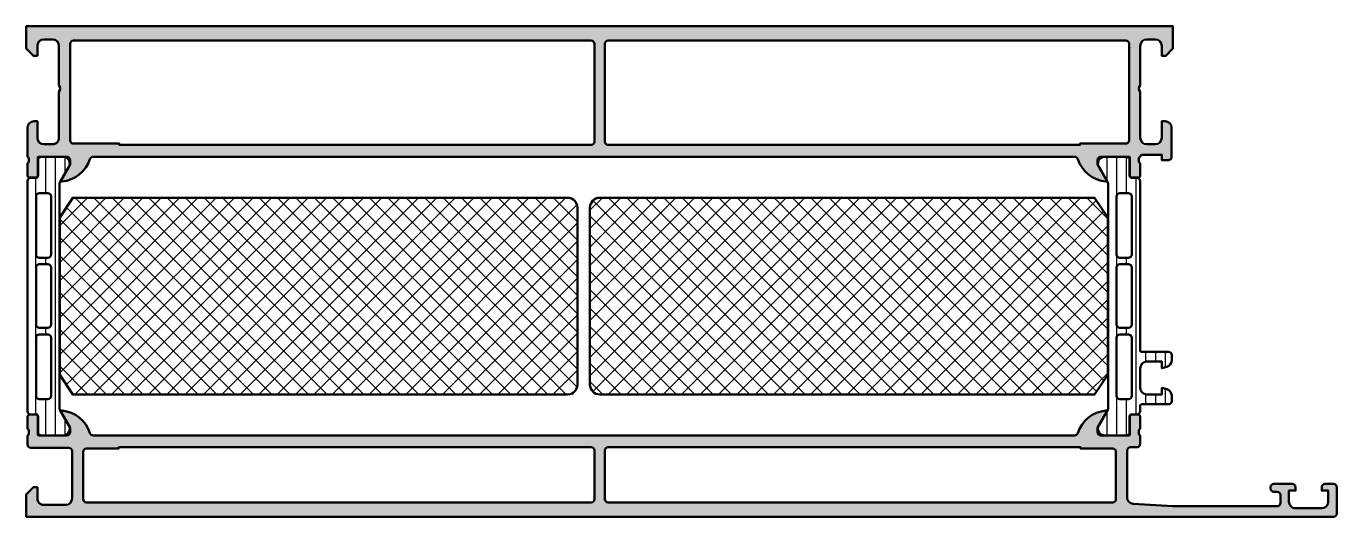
# Model space of a CAD drawing. Extents: x 0 to 200, y 0 to 75.
import ezdxf

# ---------------------------------------------------------------- set-up
doc = ezdxf.new("R2010")
doc.units = 0
for name, color, linetype, lineweight in [('0S-Alu contour', 7, 'Continuous', 50), ('0S-Alu hatch', 252, 'Continuous', 25), ('0S-Plastic contour', 254, 'Continuous', 50), ('0S-Plastic hatch', 253, 'Continuous', 25), ('0S-PT contour', 91, 'Continuous', 50), ('0S-PT hatch', 103, 'Continuous', 25)]:
    doc.layers.add(name, color=color, linetype=linetype, lineweight=lineweight)
pattern_1 = [(90, (0, 0), (-1.4859, 0), [])]
pattern_2 = [(135, (0, 0), (-1.403165018917055, -1.403165018917055), []), (225, (0, 0), (1.403165018917055, -1.403165018917055), [])]

# ---------------------------------------------------------------- blocks, each defined once
blk = doc.blocks.new('347380__D1DCA405_C89A_4C5C_B33A_16F159C5A42E_')
at = {"layer": '0S-Alu hatch'}
h = blk.add_hatch(color=256, dxfattribs=at)
edge = h.paths.add_edge_path()
edge.add_line((1.699981689453125, 71.80000000000003), (1.699981689453125, 70.29999999999998))
edge.add_line((1.699981689453125, 70.29999999999998), (1.099975585937442, 70.29999999999998))
edge.add_line((1.099975585937442, 70.29999999999998), (-5.68e-14, 71.39999847412112))
edge.add_line((-5.68e-14, 71.39999847412112), (0, 74.8))
edge.add_line((0, 74.8), (174.9999999999999, 74.8))
edge.add_line((174.9999999999999, 74.8), (174.9999999999999, 71.39999847412108))
edge.add_line((174.9999999999999, 71.39999847412108), (173.9000244140625, 70.29999999999997))
edge.add_line((173.9000244140625, 70.29999999999997), (173.3000183105467, 70.29999999999997))
edge.add_line((173.3000183105467, 70.29999999999997), (173.3000183105467, 71.79999999999997))
edge.add_arc((172.3000183105467, 71.80000000000001), 0.9999999999999769, 0, 89.99999999999511)
edge.add_line((172.3000183105468, 72.79999999999998), (170.9999999999999, 72.79999999999995))
edge.add_arc((170.9999999999999, 71.79999999999998), 0.9999999999999715, 90.0000000000016, 180)
edge.add_line((169.9999999999999, 71.79999999999998), (169.9999999999999, 65.79999999999997))
edge.add_arc((170.5249999999999, 65.29999999999993), 0.7250000000000548, 136.3971810272958, 223.6028189726979)
edge.add_line((169.9999999999999, 64.79999999999994), (170, 57.79999999999994))
edge.add_arc((171, 57.79999999999996), 0.9999999999999928, 180, 270)
edge.add_line((171, 56.79999999999997), (172.3000183105469, 56.80000000000001))
edge.add_arc((172.3000183105469, 57.79999999999996), 0.999999999999943, 270, 360)
edge.add_line((173.3000183105468, 57.79999999999996), (173.3000183105468, 60.30000000000001))
edge.add_line((173.3000183105468, 60.30000000000001), (173.8000183105467, 60.29999999999993))
edge.add_ellipse((173.8000183105467, 59.29999999999986), major_axis=(-1.000000000000063, 0), ratio=1, start_angle=180, end_angle=269.9999999999984, ccw=False)
edge.add_line((174.8000183105467, 59.29999999999989), (174.8000183105467, 54.89999084472659))
edge.add_ellipse((174.3000183105467, 54.89999084472654), major_axis=(-0.5, 0), ratio=1, start_angle=90.00000000000648, end_angle=180, ccw=False)
edge.add_line((174.3000183105468, 54.39999084472654), (173.3000183105469, 54.39999084472656))
edge.add_line((173.3000183105469, 54.39999084472656), (173.2998352050781, 55.19971923828123))
edge.add_line((173.2998352050781, 55.19971923828123), (170.2999729359793, 55.19971923828122))
edge.add_arc((170.2994814940069, 54.89971903630472), 0.300000604501307, 89.90614164417732, 179.9480885128008)
edge.add_arc((170.0783174591815, 54.6324702527333), 0.2788950563276507, 106.4198764194888, 181.1645893740931)
edge.add_line((169.7994800126382, 54.62680184473494), (169.7994800126382, 54.17320784473495))
edge.add_arc((170.0783481082815, 54.1675471852579), 0.2789255417372089, 178.837129927115, 253.5754054446411)
edge.add_line((169.9994810126383, 53.9000038447349), (169.9994810126383, 52.01999284472643))
edge.add_ellipse((169.6994810126383, 52.01999284472642), major_axis=(-0.2999999999999829, 0), ratio=1, start_angle=89.99999999998369, end_angle=180, ccw=False)
edge.add_line((169.6994810126382, 51.71999284472644), (168.7195066935955, 51.71999284472644))
edge.add_ellipse((168.7195066935954, 52.0199928447264), major_axis=(-0.2999999999999687, 0), ratio=1, start_angle=0, end_angle=90.00000000001091, ccw=False)
edge.add_line((168.4195066935955, 52.01999284472639), (168.4195066935955, 54.77999084472641))
edge.add_arc((168.2995066935955, 54.77999084472638), 0.1200000000000152, 0, 90.00000000001357)
edge.add_line((168.2995066935955, 54.89999084472639), (163.9994810126383, 54.8999908447264))
edge.add_arc((163.9994810126383, 54.39999084472638), 0.5, 89.99999999999675, 180)
edge.add_line((163.4994810126383, 54.39999084472638), (163.4994810126382, 53.69999084472646))
edge.add_line((163.4994810126382, 53.69999084472646), (164.8809764702606, 51.30717052169888))
edge.add_ellipse((164.76136122799, 51.2381106293747), major_axis=(-0.1381197846482967, 0), ratio=1, start_angle=84.37742244921662, end_angle=210.0000000000169, ccw=False)
edge.add_ellipse((165.2377042538121, 56.07659970657407), major_axis=(-4.999999999999868, 0), ratio=1, start_angle=17.74841635606981, end_angle=84.37742244920588, ccw=False)
edge.add_arc((159.999481012638, 54.39999084472614), 0.5000000000004122, 17.74841635607577, 90.00000000000651)
edge.add_line((159.999481012638, 54.89999084472656), (10.20006181574891, 54.89999084472653))
edge.add_arc((10.20006181574901, 54.39992593977585), 0.5000649049506785, 90.00000000001079, 162.2515836439371)
edge.add_ellipse((4.961776758826307, 56.07655458711722), major_axis=(-4.999999999999573, 0), ratio=1, start_angle=95.6225775507931, end_angle=162.2515836439296, ccw=False)
edge.add_ellipse((5.4381197846483, 51.23806550991814), major_axis=(-0.1381197846483116, 0), ratio=1, start_angle=-30.000000000003183, end_angle=95.62257755080361, ccw=False)
edge.add_line((5.31850454237763, 51.3071254022423), (6.699999999999988, 53.69994572526985))
edge.add_line((6.699999999999988, 53.69994572526985), (6.699999999999989, 54.39994572526984))
edge.add_arc((6.199999999999974, 54.39994572526984), 0.5000000000000142, 0, 90.0000000000001)
edge.add_line((6.199999999999973, 54.89994572526986), (1.90324639355657, 54.89994572526985))
edge.add_arc((1.899956008496018, 54.77999084472644), 0.1200000000001167, 88.42875992749224, 180)
edge.add_line((1.779956008495901, 54.77999084472644), (1.779956008495901, 52.01999284472647))
edge.add_ellipse((1.479956008495918, 52.01999284472645), major_axis=(-0.2999999999999832, 0), ratio=1, start_angle=89.99999999999932, end_angle=180, ccw=False)
edge.add_line((1.479956008495914, 51.71999284472647), (0.4999816894531364, 51.71999284472647))
edge.add_ellipse((0.4999816894530781, 52.01999284472643), major_axis=(-0.2999999999999545, 0), ratio=1, start_angle=0, end_angle=90.00000000001108, ccw=False)
edge.add_line((0.199981689453125, 52.01999284472643), (0.199981689453125, 53.90000384473498))
edge.add_arc((0.1211145938099153, 54.16754718525794), 0.2789255417371775, 286.4245945553617, 361.162870072889)
edge.add_line((0.3999826894531111, 54.17320784473502), (0.3999826894531111, 54.62680184473498))
edge.add_arc((0.121145242910001, 54.63247025273338), 0.2788950563274982, 358.8354106258975, 433.5801235804944)
edge.add_line((0.199981689453125, 54.89999084472654), (0.199981689453125, 59.29999999999995))
edge.add_ellipse((1.199981689453119, 59.29999999999995), major_axis=(-0.9999999999999943, 0), ratio=1, start_angle=269.9999999999997, end_angle=360, ccw=False)
edge.add_line((1.199981689453124, 60.29999999999994), (1.699981689453125, 60.30000000000001))
edge.add_line((1.699981689453125, 60.30000000000001), (1.699981689453125, 57.79999999999997))
edge.add_arc((2.699981689453067, 57.79999999999995), 0.999999999999943, 180, 269.9999999999967)
edge.add_line((2.699981689453009, 56.80000000000001), (3.999999999999907, 56.79999999999998))
edge.add_arc((3.999999999999964, 57.80000000000002), 1.000000000000035, 269.9999999999968, 360)
edge.add_line((5, 57.80000000000002), (5, 64.79999999999994))
edge.add_arc((4.474999999999909, 65.29999999999995), 0.7250000000000757, 316.3971810273005, 403.6028189726994)
edge.add_line((5, 65.79999999999997), (5, 71.79999999999998))
edge.add_arc((4, 71.79999999999998), 1, 0, 90)
edge.add_line((4, 72.79999999999998), (2.699981689453004, 72.79999999999998))
edge.add_arc((2.699981689453061, 71.80000000000004), 0.999999999999936, 90.00000000000323, 180)
edge = h.paths.add_edge_path()
edge.add_arc((7.199981689453146, 72.09999542236326), 0.5000000000000214, 90.00000000000244, 180)
edge.add_line((6.699981689453125, 72.09999542236326), (6.699981689453125, 57.39999084472654))
edge.add_arc((7.199981689453117, 57.39999084472655), 0.4999999999999929, 180, 270.0000000000008)
edge.add_line((7.199981689453125, 56.89999084472656), (14.19998168945312, 56.89999084472656))
edge.add_line((14.19998168945312, 56.89999084472656), (14.19998168945312, 56.69999389648435))
edge.add_line((14.19998168945312, 56.69999389648435), (86.20002752970947, 56.69999389648437))
edge.add_line((86.20002752970947, 56.69999389648437), (86.39137274455334, 56.73805694580078))
edge.add_line((86.39137274455334, 56.73805694580078), (86.55357367228773, 56.8464401245117))
edge.add_line((86.55357367228773, 56.8464401245117), (86.6619721097877, 57.00865631103517))
edge.add_line((86.6619721097877, 57.00865631103517), (86.70002752970959, 57.19999389648437))
edge.add_line((86.70002752970959, 57.19999389648437), (86.70002752970959, 72.09998016334137))
edge.add_arc((86.20002752970959, 72.09999542213043), 0.5000000002328165, 359.9982514715724, 450.0000000005943)
edge.add_line((86.20002752970441, 72.59999542236326), (7.199981689453125, 72.59999542236329))
edge = h.paths.add_edge_path()
edge.add_arc((88.8000336332252, 72.09999542236326), 0.5, 90, 180)
edge.add_line((88.30003363322521, 72.09999542236326), (88.30003363322521, 57.19999389648434))
edge.add_arc((88.80003363322524, 57.19999389648437), 0.5000000000000285, 180, 270.0000000000033)
edge.add_line((88.80003363322527, 56.69999389648435), (160.8000183105467, 56.69999389648435))
edge.add_line((160.8000183105467, 56.69999389648435), (160.8000183105467, 56.89999084472656))
edge.add_line((160.8000183105467, 56.89999084472656), (167.8000183105468, 56.89999084472656))
edge.add_arc((167.8000183105468, 57.39999084472654), 0.4999999999999858, 270, 360)
edge.add_line((168.3000183105468, 57.39999084472654), (168.3000183105468, 72.09999542236322))
edge.add_arc((167.8000183105468, 72.09999542236324), 0.5000000000000285, 0, 89.99999999999675)
edge.add_line((167.8000183105468, 72.59999542236328), (88.8000336332252, 72.59999542236326))
at = {"layer": '0S-Alu contour', "color": 7}
for points in [[(1.699981689453125, 71.80000000000003), (1.699981689453125, 70.29999999999998), (1.099975585937442, 70.29999999999998), (-5.68e-14, 71.39999847412112), (0, 74.8), (174.9999999999999, 74.8), (174.9999999999999, 71.39999847412108), (173.9000244140625, 70.29999999999997), (173.3000183105467, 70.29999999999997), (173.3000183105467, 71.79999999999997)], [(4, 72.79999999999998), (2.699981689453004, 72.79999999999998)], [(6.699981689453125, 72.09999542236326), (6.699981689453125, 57.39999084472654)], [(86.20002752970441, 72.59999542236326), (7.199981689453125, 72.59999542236329)], [(7.199981689453125, 56.89999084472656), (14.19998168945312, 56.89999084472656), (14.19998168945312, 56.69999389648435), (86.20002752970947, 56.69999389648437), (86.39137274455334, 56.73805694580078), (86.55357367228773, 56.8464401245117), (86.6619721097877, 57.00865631103517), (86.70002752970959, 57.19999389648437), (86.70002752970959, 72.09998016334137)], [(88.30003363322521, 72.09999542236326), (88.30003363322521, 57.19999389648434)], [(167.8000183105468, 72.59999542236328), (88.8000336332252, 72.59999542236326)], [(168.3000183105468, 57.39999084472654), (168.3000183105468, 72.09999542236322)], [(172.3000183105468, 72.79999999999998), (170.9999999999999, 72.79999999999995)], [(5, 65.79999999999997), (5, 71.79999999999998)], [(169.9999999999999, 71.79999999999998), (169.9999999999999, 65.79999999999997)], [(5, 57.80000000000002), (5, 64.79999999999994)], [(169.9999999999999, 64.79999999999994), (170, 57.79999999999994)], [(1.199981689453124, 60.29999999999994), (1.699981689453125, 60.30000000000001), (1.699981689453125, 57.79999999999997)], [(173.3000183105468, 57.79999999999996), (173.3000183105468, 60.30000000000001), (173.8000183105467, 60.29999999999993)], [(0.199981689453125, 54.89999084472654), (0.199981689453125, 59.29999999999995)], [(174.8000183105467, 59.29999999999989), (174.8000183105467, 54.89999084472659)], [(2.699981689453009, 56.80000000000001), (3.999999999999907, 56.79999999999998)], [(88.80003363322527, 56.69999389648435), (160.8000183105467, 56.69999389648435), (160.8000183105467, 56.89999084472656), (167.8000183105468, 56.89999084472656)], [(171, 56.79999999999997), (172.3000183105469, 56.80000000000001)], [(0.3999826894531111, 54.17320784473502), (0.3999826894531111, 54.62680184473498)], [(1.779956008495901, 54.77999084472644), (1.779956008495901, 52.01999284472647)], [(6.199999999999973, 54.89994572526986), (1.90324639355657, 54.89994572526985)], [(5.31850454237763, 51.3071254022423), (6.699999999999988, 53.69994572526985), (6.699999999999989, 54.39994572526984)], [(159.999481012638, 54.89999084472656), (10.20006181574891, 54.89999084472653)], [(163.4994810126383, 54.39999084472638), (163.4994810126382, 53.69999084472646), (164.8809764702606, 51.30717052169888)], [(168.2995066935955, 54.89999084472639), (163.9994810126383, 54.8999908447264)], [(168.4195066935955, 52.01999284472639), (168.4195066935955, 54.77999084472641)], [(169.7994800126382, 54.62680184473494), (169.7994800126382, 54.17320784473495)], [(174.3000183105468, 54.39999084472654), (173.3000183105469, 54.39999084472656), (173.2998352050781, 55.19971923828123), (170.2999729359793, 55.19971923828122)], [(0.199981689453125, 52.01999284472643), (0.199981689453125, 53.90000384473498)], [(169.9994810126383, 53.9000038447349), (169.9994810126383, 52.01999284472643)], [(1.479956008495914, 51.71999284472647), (0.4999816894531364, 51.71999284472647)], [(169.6994810126382, 51.71999284472644), (168.7195066935955, 51.71999284472644)]]:
    blk.add_lwpolyline(points, dxfattribs=at)
for centre, radius, start, end in [((2.699981689453061, 71.80000000000004), 0.999999999999936, 90.00000000000323, 180), ((4, 71.79999999999998), 1, 0, 90), ((7.199981689453146, 72.09999542236326), 0.5000000000000214, 90.00000000000244, 180), ((86.20002752970959, 72.09999542213043), 0.5000000002328165, 359.9982514715724, 90.00000000059438), ((88.8000336332252, 72.09999542236326), 0.5, 90, 180), ((167.8000183105468, 72.09999542236324), 0.5000000000000285, 0, 89.99999999999675), ((170.9999999999999, 71.79999999999998), 0.9999999999999715, 90.0000000000016, 180), ((172.3000183105467, 71.80000000000001), 0.9999999999999769, 0, 89.99999999999511), ((4.474999999999909, 65.29999999999995), 0.7250000000000757, 316.3971810273005, 43.60281897269948), ((170.5249999999999, 65.29999999999993), 0.7250000000000548, 136.3971810272958, 223.6028189726979), ((2.699981689453067, 57.79999999999995), 0.999999999999943, 180, 269.9999999999967), ((3.999999999999964, 57.80000000000002), 1.000000000000035, 269.9999999999968, 0), ((7.199981689453117, 57.39999084472655), 0.4999999999999929, 180, 270.0000000000008), ((88.80003363322524, 57.19999389648437), 0.5000000000000285, 180, 270.0000000000033), ((167.8000183105468, 57.39999084472654), 0.4999999999999858, 270, 0), ((171, 57.79999999999996), 0.9999999999999928, 180, 270), ((172.3000183105469, 57.79999999999996), 0.999999999999943, 270, 0), ((0.121145242910001, 54.63247025273338), 0.2788950563274982, 358.8354106258975, 73.58012358049444), ((0.1211145938099153, 54.16754718525794), 0.2789255417371775, 286.4245945553617, 1.162870072889045), ((1.899956008496018, 54.77999084472644), 0.1200000000001167, 88.42875992749224, 180), ((6.199999999999974, 54.39994572526984), 0.5000000000000142, 0, 90.0000000000001), ((10.20006181574901, 54.39992593977585), 0.5000649049506785, 90.00000000001079, 162.2515836439371), ((159.999481012638, 54.39999084472614), 0.5000000000004122, 17.74841635607577, 90.00000000000651), ((163.9994810126383, 54.39999084472638), 0.5, 89.99999999999675, 180), ((168.2995066935955, 54.77999084472638), 0.1200000000000152, 0, 90.00000000001357), ((170.0783174591815, 54.6324702527333), 0.2788950563276507, 106.4198764194888, 181.1645893740931), ((170.0783481082815, 54.1675471852579), 0.2789255417372089, 178.837129927115, 253.5754054446411), ((170.2994814940069, 54.89971903630472), 0.300000604501307, 89.90614164417732, 179.9480885128008)]:
    blk.add_arc(centre, radius, start, end, dxfattribs=at)
at = {"layer": '0S-Alu contour', "color": 7, "extrusion": (0, 0, -1)}
for centre, radius, start, end in [((-1.199981689453119, 59.29999999999995), 0.9999999999999943, 0, 90.00000000000028), ((-173.8000183105467, 59.29999999999986), 1.000000000000063, 90.0000000000016, 180), ((-4.961776758826307, 56.07655458711722), 4.999999999999573, 197.7484163560704, 264.3774224492069), ((-165.2377042538121, 56.07659970657407), 4.999999999999868, 275.6225775507941, 342.2515836439302), ((-174.3000183105467, 54.89999084472654), 0.5, 180, 269.9999999999935), ((-0.4999816894530781, 52.01999284472643), 0.2999999999999545, 269.9999999999889, 0), ((-1.479956008495918, 52.01999284472645), 0.2999999999999832, 180, 270.0000000000007), ((-168.7195066935954, 52.0199928447264), 0.2999999999999687, 269.9999999999891, 0), ((-169.6994810126383, 52.01999284472642), 0.2999999999999829, 180, 270.0000000000163), ((-5.4381197846483, 51.23806550991814), 0.1381197846483116, 264.3774224491964, 30.00000000000316), ((-164.76136122799, 51.2381106293747), 0.1381197846482967, 149.9999999999831, 275.6225775507834)]:
    blk.add_arc(centre, radius, start, end, dxfattribs=at)
blk = doc.blocks.new('284291__699156D8_361D_421B_8BAC_6D5EBD108C22___9882CB72_F24C_4BF6_A249_7C39F15959EB_')
at = {"layer": '0S-Plastic hatch'}
h = blk.add_hatch(dxfattribs=at)
h.set_pattern_fill('ANSI31', color=256, scale=0.4680000000000001, angle=45, style=0)
h.set_pattern_definition(pattern_1)
edge = h.paths.add_edge_path()
edge.add_line((0.1987532964417851, 51.19235132416484), (0.1998659857365317, 16.10985797248088))
edge.add_arc((0.6998633065963852, 16.10987340386518), 0.4999973210979823, 180.001768315893, 270.0023822799114)
edge.add_line((0.6998840957990728, 15.60987608319939), (1.51021542861398, 15.60990470961758))
edge.add_ellipse((1.510226294848299, 15.30990470981438), major_axis=(-0.2999999999999934, 0), ratio=1, start_angle=180.0020752978986, end_angle=270.00207529788605, ccw=False)
edge.add_line((1.810226294651501, 15.30991557604877), (1.809981274070681, 12.90991718266322))
edge.add_arc((2.309977251276917, 12.90993265328298), 0.4999959774455781, 180.0017728167248, 270.0023777790721)
edge.add_line((2.309998001146821, 12.40993667626796), (5.786539496952662, 12.41006332373204))
edge.add_arc((5.644192996070887, 13.39987624320274), 0.99999607092448, 278.1836833497855, 392.7290913977266)
edge.add_line((6.485426062291135, 13.94054163895327), (5.166873632834731, 16.22415072820264))
edge.add_ellipse((5.599877294086779, 16.47416638639704), major_axis=(-0.5000000000000548, 0), ratio=1, start_angle=0.0021352027151237962, end_angle=30.002071897230223, ccw=False)
edge.add_line((5.099877294433919, 16.47414775323825), (5.098790982002848, 50.82841650883724))
edge.add_ellipse((5.598790981693579, 50.82843409645906), major_axis=(-0.5000000000000546, 0), ratio=1, start_angle=-29.997921301460906, end_angle=0.002015393048509395, ccw=False)
edge.add_line((5.165769210052874, 51.07841838653585), (6.484156207839919, 53.36212298779094))
edge.add_arc((5.64288397718113, 53.90272744188542), 0.999996070924482, 327.2750591980466, 441.8204672459869)
edge.add_line((5.785158774095346, 54.89255067056184), (2.308617278289502, 54.89242402309774))
edge.add_arc((2.308632748909259, 54.39242804589152), 0.4999959774455675, 90.00177281669987, 180.0023777790715)
edge.add_line((1.808636771894252, 54.39240729602162), (1.80905565210705, 51.99240892668313))
edge.add_ellipse((1.50905565230385, 51.9923980604488), major_axis=(-0.2999999999999912, 0), ratio=1, start_angle=90.0020752978844, end_angle=180.0020752978986, ccw=False)
edge.add_line((1.50906651853816, 51.6923980606456), (0.6987351857232567, 51.69236943422739))
edge.add_arc((0.6987506171075601, 51.19237211336756), 0.4999973210979623, 90.00176831585983, 180.0023822800018)
edge = h.paths.add_edge_path()
edge.add_line((1.499314684320593, 40.00129142721294), (1.499314684320593, 48.85130058248628))
edge.add_ellipse((1.999299425531523, 48.85130058249147), major_axis=(-0.4999847412109306, 0), ratio=1, start_angle=269.9999999999992, end_angle=360, ccw=False)
edge.add_line((1.99929942553153, 49.3512853237024), (3.299310106683874, 49.3512853237024))
edge.add_ellipse((3.299310106683881, 48.85127006491335), major_axis=(-0.5000152587890554, 0), ratio=1, start_angle=180, end_angle=270.0000000000008, ccw=False)
edge.add_line((3.799325365472937, 48.85127006490815), (3.799325365472937, 40.00129142722047))
edge.add_ellipse((3.299329004829614, 40.0012877878614), major_axis=(-0.4999963606565682, 0), ratio=1, start_angle=89.99958295740907, end_angle=180.0004170428646, ccw=False)
edge.add_line((3.299325365472937, 39.50129142721809), (1.99933125920502, 39.50129142721809))
edge.add_ellipse((1.999314686408215, 40.00129142903104), major_axis=(-0.5000000020876216, 0), ratio=1, start_angle=0, end_angle=90.00189910261571, ccw=False)
edge = h.paths.add_edge_path()
edge.add_line((1.499314684320579, 29.3012853236972), (1.499314684320593, 38.00129142721289))
edge.add_ellipse((1.999314684320593, 38.00129142721809), major_axis=(-0.5, 0), ratio=1, start_angle=270, end_angle=360, ccw=False)
edge.add_line((1.999314684320593, 38.50129142721808), (3.299325365472951, 38.50129142721809))
edge.add_ellipse((3.299325365472947, 38.0012914272181), major_axis=(-0.4999999999999894, 0), ratio=1, start_angle=180, end_angle=269.9999999999996, ccw=False)
edge.add_line((3.799325365472937, 38.00129142721289), (3.799325365472937, 29.30128532370242))
edge.add_ellipse((3.299325365472923, 29.30128532370242), major_axis=(-0.5000000000000142, 0), ratio=1, start_angle=90.000000001192, end_angle=180, ccw=False)
edge.add_line((3.299325365483325, 28.8012853237024), (1.999314684330995, 28.8012853237024))
edge.add_ellipse((1.999314684320579, 29.3012853237024), major_axis=(-0.5, 0), ratio=1, start_angle=0, end_angle=90.00000000119371, ccw=False)
edge = h.paths.add_edge_path()
edge.add_line((1.499314684310205, 18.45129142791139), (1.499314684310205, 27.30128532439565))
edge.add_ellipse((1.999314686467511, 27.3012853225182), major_axis=(-0.5000000021573064, 0), ratio=1, start_angle=269.99810091050426, end_angle=360, ccw=False)
edge.add_line((1.999331259149825, 27.80128532440085), (3.299325365462563, 27.80128532440087))
edge.add_ellipse((3.299329004819283, 27.3012889637576), major_axis=(-0.4999963606565109, 0), ratio=1, start_angle=179.9995829571355, end_angle=270.0004170425959, ccw=False)
edge.add_line((3.799325365462549, 27.30128532440084), (3.799325365462549, 18.45129142791898))
edge.add_ellipse((3.299329004819172, 18.45128778855992), major_axis=(-0.4999963606566215, 0), ratio=1, start_angle=89.99958295741521, end_angle=180.0004170428646, ccw=False)
edge.add_line((3.299325365462549, 17.95129142791654), (1.999331259194646, 17.95129142791655))
edge.add_ellipse((1.999314686397825, 18.45129142972951), major_axis=(-0.5000000020876207, 0), ratio=1, start_angle=0, end_angle=90.00189910261747, ccw=False)
at = {"layer": '0S-Alu contour', "color": 7}
for points in [[(1.499314684320593, 40.00129142721294), (1.499314684320593, 48.85130058248628)], [(1.99929942553153, 49.3512853237024), (3.299310106683874, 49.3512853237024)], [(3.799325365472937, 48.85127006490815), (3.799325365472937, 40.00129142722047)], [(1.499314684320579, 29.3012853236972), (1.499314684320593, 38.00129142721289)], [(1.999314684320593, 38.50129142721808), (3.299325365472951, 38.50129142721809)], [(3.299325365472937, 39.50129142721809), (1.99933125920502, 39.50129142721809)], [(3.799325365472937, 38.00129142721289), (3.799325365472937, 29.30128532370242)], [(3.299325365483325, 28.8012853237024), (1.999314684330995, 28.8012853237024)], [(1.499314684310205, 18.45129142791139), (1.499314684310205, 27.30128532439565)], [(1.999331259149825, 27.80128532440085), (3.299325365462563, 27.80128532440087)], [(3.799325365462549, 27.30128532440084), (3.799325365462549, 18.45129142791898)], [(3.299325365462549, 17.95129142791654), (1.999331259194646, 17.95129142791655)]]:
    blk.add_lwpolyline(points, dxfattribs=at)
at = {"layer": '0S-Alu contour', "color": 7, "extrusion": (0, 0, -1)}
for centre, radius, start, end in [((-1.999299425531523, 48.85130058249147), 0.4999847412109306, 0, 90.00000000000078), ((-3.299310106683881, 48.85127006491335), 0.5000152587890554, 89.9999999999992, 180), ((-1.999314686408215, 40.00129142903104), 0.5000000020876216, 269.9981008973843, 0), ((-3.299329004829614, 40.0012877878614), 0.4999963606565682, 179.9995829571354, 270.000417042591), ((-1.999314684320593, 38.00129142721809), 0.5, 0, 90), ((-3.299325365472947, 38.0012914272181), 0.4999999999999894, 90.0000000000004, 180), ((-1.999314684320579, 29.3012853237024), 0.5, 269.9999999988063, 0), ((-3.299325365472923, 29.30128532370242), 0.5000000000000142, 180, 269.999999998808), ((-1.999314686467511, 27.3012853225182), 0.5000000021573064, 0, 90.00189908949572), ((-3.299329004819283, 27.3012889637576), 0.4999963606565109, 89.99958295740404, 180.0004170428646), ((-1.999314686397825, 18.45129142972951), 0.5000000020876207, 269.9981008973825, 0), ((-3.299329004819172, 18.45128778855992), 0.4999963606566215, 179.9995829571354, 270.0004170425849)]:
    blk.add_arc(centre, radius, start, end, dxfattribs=at)
at = {"layer": '0S-Plastic contour', "color": 7}
for points in [[(1.808636771894252, 54.39240729602162), (1.80905565210705, 51.99240892668313)], [(5.785158774095346, 54.89255067056184), (2.308617278289502, 54.89242402309774)], [(5.165769210052874, 51.07841838653585), (6.484156207839919, 53.36212298779094)], [(0.1987532964417851, 51.19235132416484), (0.1998659857365317, 16.10985797248088)], [(1.50906651853816, 51.6923980606456), (0.6987351857232567, 51.69236943422739)], [(5.099877294433919, 16.47414775323825), (5.098790982002848, 50.82841650883724)], [(6.485426062291135, 13.94054163895327), (5.166873632834731, 16.22415072820264)], [(0.6998840957990728, 15.60987608319939), (1.51021542861398, 15.60990470961758)], [(1.810226294651501, 15.30991557604877), (1.809981274070681, 12.90991718266322)], [(2.309998001146821, 12.40993667626796), (5.786539496952662, 12.41006332373204)]]:
    blk.add_lwpolyline(points, dxfattribs=at)
for centre, radius, start, end in [((2.308632748909259, 54.39242804589152), 0.4999959774455675, 90.00177281669987, 180.0023777790715), ((5.64288397718113, 53.90272744188542), 0.999996070924482, 327.2750591980466, 81.8204672459869), ((0.6987506171075601, 51.19237211336756), 0.4999973210979623, 90.00176831585983, 180.0023822800018), ((0.6998633065963852, 16.10987340386518), 0.4999973210979823, 180.001768315893, 270.0023822799114), ((2.309977251276917, 12.90993265328298), 0.4999959774455781, 180.0017728167248, 270.0023777790721), ((5.644192996070887, 13.39987624320274), 0.99999607092448, 278.1836833497855, 32.72909139772663)]:
    blk.add_arc(centre, radius, start, end, dxfattribs=at)
at = {"layer": '0S-Plastic contour', "color": 7, "extrusion": (0, 0, -1)}
for centre, radius, start, end in [((-1.50905565230385, 51.9923980604488), 0.2999999999999912, 179.9979247021014, 269.9979247021156), ((-5.598790981693579, 50.82843409645906), 0.5000000000000546, 359.9979846069515, 29.99792130146082), ((-5.599877294086779, 16.47416638639704), 0.5000000000000548, 329.9979281027698, 359.9978647972849), ((-1.510226294848299, 15.30990470981438), 0.2999999999999934, 89.99792470211396, 179.9979247021014)]:
    blk.add_arc(centre, radius, start, end, dxfattribs=at)
blk = doc.blocks.new('284291__412C531F_1207_4541_9AAA_4AD7E6CE67AB___2F72A71B_9DA2_4579_999B_5D964B2AB55D_')
at = {"layer": '0S-Plastic hatch'}
h = blk.add_hatch(dxfattribs=at)
h.set_pattern_fill('ANSI31', color=256, scale=0.4680000000000001, angle=45, style=0)
h.set_pattern_definition(pattern_1)
edge = h.paths.add_edge_path()
edge.add_line((170.0000000000001, 51.19257370760386), (170.0000229215581, 25.35120689805167))
edge.add_arc((170.2041617871802, 25.3553256968911), 0.2041804127759542, 181.1558689438383, 269.5149389342528)
edge.add_line((170.2024332342849, 25.15115260104777), (174.3024332342731, 25.15115260104777))
edge.add_ellipse((174.3024332342731, 24.65115260104783), major_axis=(-0.4999999999999396, 0), ratio=1, start_angle=180, end_angle=270, ccw=False)
edge.add_line((174.8024332342731, 24.65115260104781), (174.8024332342731, 23.82040337766015))
edge.add_ellipse((173.8024332342732, 23.82040337765999), major_axis=(-0.999999999999943, 0), ratio=1, start_angle=105.0000000010777, end_angle=180, ccw=False)
edge.add_line((174.0612522793938, 22.85447755137586), (173.3024332342731, 22.65115260104777))
edge.add_line((173.3024332342731, 22.65115260104777), (173.3024332342731, 23.65115260104778))
edge.add_line((173.3024332342731, 23.65115260104778), (171.0024332342847, 23.65115260104777))
edge.add_arc((171.0041422681259, 22.64702662837004), 1.004127427074124, 90.09751797508824, 179.7701403215065)
edge.add_line((170.0000229215581, 22.65105498421732), (170.0000229215581, 19.65117663007363))
edge.add_arc((171.004142480006, 19.65527908524944), 1.004127938958054, 180.2340877213157, 269.9024699846768)
edge.add_line((171.0024332342848, 18.65115260104777), (173.3024332342731, 18.65115260104776))
edge.add_line((173.3024332342731, 18.65115260104776), (173.3024332342733, 19.65115260104771))
edge.add_line((173.3024332342733, 19.65115260104771), (174.0612522793938, 19.44782765068946))
edge.add_ellipse((173.8024332342732, 18.48190182440574), major_axis=(-0.9999999999995202, 0), ratio=1, start_angle=180, end_angle=254.99999999891918, ccw=False)
edge.add_line((174.8024332342727, 18.48190182440575), (174.8024332342732, 17.65115260104776))
edge.add_ellipse((174.3024332342731, 17.65115260104783), major_axis=(-0.500000000000057, 0), ratio=1, start_angle=90.00000000000648, end_angle=180, ccw=False)
edge.add_line((174.3024332342731, 17.15115260104778), (170.2024332342848, 17.15115260104776))
edge.add_arc((170.2024332342848, 16.95115260104776), 0.1999999999999886, 90, 180)
edge.add_line((170.0024332342848, 16.95115260104776), (170.0011126892948, 16.11008035591989))
edge.add_ellipse((169.501115368629, 16.11005956671723), major_axis=(-0.4999973210980343, 0), ratio=1, start_angle=90.00176831586577, end_angle=180.0023822800019, ccw=False)
edge.add_line((169.5011308000134, 15.61006224585733), (168.6907994671984, 15.61003361943914))
edge.add_arc((168.6908103334328, 15.31003361963594), 0.3000000000000112, 90.00207529788887, 180.0020752978985)
edge.add_line((168.3908103336296, 15.31002275340155), (168.3912292138424, 12.91002438406312))
edge.add_ellipse((167.8912332368274, 12.91000363419315), major_axis=(-0.499995977445508, 0), ratio=1, start_angle=90.0017728166934, end_angle=180.0023777790716, ccw=False)
edge.add_line((167.8912487074471, 12.41000765698697), (164.4147072116413, 12.4098810095229))
edge.add_ellipse((164.5569820085554, 13.39970423819932), major_axis=(-0.9999960709244792, 0), ratio=1, start_angle=-32.72494080195611, end_angle=81.82046724598968, ccw=False)
edge.add_line((163.7157097778967, 13.94030869229383), (165.0340967756837, 16.2240132935489))
edge.add_arc((164.6010750046336, 16.47399758345486), 0.4999999996965571, 330.0020786816582, 360.0020154125792)
edge.add_line((165.1010750040208, 16.47401517124749), (165.0999886913027, 50.82828392684689))
edge.add_arc((164.5999886915163, 50.82826529365664), 0.5000000001372114, 0.0021352061290217, 30.00207189265633)
edge.add_line((165.032992352907, 51.07828095188505), (163.7144399234455, 53.36189004113146))
edge.add_ellipse((164.5556729896656, 53.90255543688208), major_axis=(-0.9999960709244481, 0), ratio=1, start_angle=-81.81631665022019, end_angle=32.729091397733725, ccw=False)
edge.add_line((164.4133264887839, 54.89236835635275), (167.8898679845898, 54.89249500381678))
edge.add_ellipse((167.8898887344596, 54.39249902680169), major_axis=(-0.4999959774456501, 0), ratio=1, start_angle=180.0017728167249, end_angle=270.0023777790607, ccw=False)
edge.add_line((168.3898847116659, 54.39251449742168), (168.3896396910851, 51.99251610403603))
edge.add_arc((168.6896396908883, 51.99252697027035), 0.299999999999997, 180.0020752978985, 270.0020752978834)
edge.add_line((168.6896505571226, 51.69252697046715), (169.4999818899376, 51.69255559688534))
edge.add_ellipse((169.5000026791401, 51.19255827621945), major_axis=(-0.4999973210980911, 0), ratio=1, start_angle=180.0017683158931, end_angle=270.002382279899, ccw=False)
edge = h.paths.add_edge_path()
edge.add_arc((166.9005369809174, 48.85114389152489), 0.4999963606566104, 89.99958295741384, 180.0004170428646)
edge.add_line((166.4005406202741, 48.85114025216583), (166.4005406202741, 40.00114635568389))
edge.add_arc((166.9005369809174, 40.0011427163272), 0.4999963606565677, 179.9995829571354, 270.0004170425894)
edge.add_line((166.9005406202741, 39.50114635568388), (168.2005347265868, 39.5011463556839))
edge.add_arc((168.2005512992692, 40.00114635756648), 0.5000000021572362, 269.9981009104978, 360)
edge.add_line((168.7005513014264, 40.00114635756648), (168.7005513014264, 48.85114025217334))
edge.add_arc((168.2005512993388, 48.85114025035523), 0.5000000020876216, 0, 90.0018991026244)
edge.add_line((168.2005347265419, 49.3511402521682), (166.9005406202741, 49.35114025216826))
edge = h.paths.add_edge_path()
edge.add_line((168.700551301416, 29.30114025287186), (168.700551301416, 38.00114635638755))
edge.add_arc((168.2005513014159, 38.00114635638223), 0.5000000000001208, 0, 90.00000000117248)
edge.add_line((168.2005513014056, 38.50114635638234), (166.9005406202533, 38.50114635638237))
edge.add_arc((166.9005406202637, 38.00114635638239), 0.4999999999999716, 90.00000000118877, 180)
edge.add_line((166.4005406202637, 38.00114635638754), (166.4005406202637, 29.30114025286661))
edge.add_arc((166.9005406202636, 29.30114025286661), 0.4999999999999467, 180, 270.0000000000065)
edge.add_line((166.9005406202637, 28.80114025286666), (168.200551301416, 28.80114025286662))
edge.add_arc((168.200551301416, 29.30114025286662), 0.5, 270, 360)
edge = h.paths.add_edge_path()
edge.add_arc((166.900536980907, 27.30114389222331), 0.4999963606565819, 89.9995829574106, 180.0004170428646)
edge.add_line((166.4005406202637, 27.30114025286425), (166.4005406202637, 18.45116161517658))
edge.add_arc((166.9005558790527, 18.45116161517135), 0.5000152587890164, 180, 270.0000000000033)
edge.add_line((166.9005558790527, 17.95114635638234), (168.2005665602051, 17.95114635638234))
edge.add_arc((168.2005665602051, 18.45113109759329), 0.4999847412109375, 270, 360)
edge.add_line((168.700551301416, 18.45113109759329), (168.700551301416, 27.3011402528718))
edge.add_arc((168.2005512993284, 27.30114025105368), 0.5000000020876358, 0, 90.00189910261788)
edge.add_line((168.2005347265316, 27.80114025286666), (166.9005406202637, 27.80114025286665))
at = {"layer": '0S-Alu contour', "color": 7}
for points in [[(166.4005406202741, 48.85114025216583), (166.4005406202741, 40.00114635568389)], [(168.2005347265419, 49.3511402521682), (166.9005406202741, 49.35114025216826)], [(168.7005513014264, 40.00114635756648), (168.7005513014264, 48.85114025217334)], [(166.4005406202637, 38.00114635638754), (166.4005406202637, 29.30114025286661)], [(166.9005406202741, 39.50114635568388), (168.2005347265868, 39.5011463556839)], [(168.2005513014056, 38.50114635638234), (166.9005406202533, 38.50114635638237)], [(168.700551301416, 29.30114025287186), (168.700551301416, 38.00114635638755)], [(166.9005406202637, 28.80114025286666), (168.200551301416, 28.80114025286662)], [(166.4005406202637, 27.30114025286425), (166.4005406202637, 18.45116161517658)], [(168.2005347265316, 27.80114025286666), (166.9005406202637, 27.80114025286665)], [(168.700551301416, 18.45113109759329), (168.700551301416, 27.3011402528718)], [(166.9005558790527, 17.95114635638234), (168.2005665602051, 17.95114635638234)]]:
    blk.add_lwpolyline(points, dxfattribs=at)
for centre, radius, start, end in [((166.9005369809174, 48.85114389152489), 0.4999963606566104, 89.99958295741384, 180.0004170428646), ((168.2005512993388, 48.85114025035523), 0.5000000020876216, 0, 90.0018991026244), ((166.9005369809174, 40.0011427163272), 0.4999963606565677, 179.9995829571354, 270.0004170425894), ((168.2005512992692, 40.00114635756648), 0.5000000021572362, 269.9981009104978, 0), ((166.9005406202637, 38.00114635638239), 0.4999999999999716, 90.00000000118877, 180), ((168.2005513014159, 38.00114635638223), 0.5000000000001208, 0, 90.00000000117248), ((166.9005406202636, 29.30114025286661), 0.4999999999999467, 180, 270.0000000000065), ((168.200551301416, 29.30114025286662), 0.5, 270, 0), ((166.900536980907, 27.30114389222331), 0.4999963606565819, 89.9995829574106, 180.0004170428646), ((168.2005512993284, 27.30114025105368), 0.5000000020876358, 0, 90.00189910261788), ((166.9005558790527, 18.45116161517135), 0.5000152587890164, 180, 270.0000000000033), ((168.2005665602051, 18.45113109759329), 0.4999847412109375, 270, 0)]:
    blk.add_arc(centre, radius, start, end, dxfattribs=at)
at = {"layer": '0S-Plastic contour', "color": 7}
for points in [[(164.4133264887839, 54.89236835635275), (167.8898679845898, 54.89249500381678)], [(168.3898847116659, 54.39251449742168), (168.3896396910851, 51.99251610403603)], [(165.032992352907, 51.07828095188505), (163.7144399234455, 53.36189004113146)], [(165.1010750040208, 16.47401517124749), (165.0999886913027, 50.8282839268469)], [(168.6896505571226, 51.69252697046715), (169.4999818899376, 51.69255559688534)], [(170.0000000000001, 51.19257370760386), (170.0000229215581, 25.35120689805167)], [(170.2024332342849, 25.15115260104777), (174.3024332342731, 25.15115260104777)], [(174.8024332342731, 24.65115260104781), (174.8024332342731, 23.82040337766015)], [(170.0000229215581, 22.65105498421732), (170.0000229215581, 19.65117663007363)], [(174.0612522793938, 22.85447755137586), (173.3024332342731, 22.65115260104777), (173.3024332342731, 23.65115260104778), (171.0024332342847, 23.65115260104777)], [(171.0024332342848, 18.65115260104777), (173.3024332342731, 18.65115260104776), (173.3024332342733, 19.65115260104771), (174.0612522793938, 19.44782765068946)], [(174.8024332342727, 18.48190182440575), (174.8024332342732, 17.65115260104776)], [(163.7157097778967, 13.94030869229383), (165.0340967756837, 16.2240132935489)], [(170.0024332342848, 16.95115260104776), (170.0011126892948, 16.11008035591989)], [(174.3024332342731, 17.15115260104778), (170.2024332342848, 17.15115260104776)], [(168.3908103336296, 15.31002275340155), (168.3912292138424, 12.91002438406312)], [(169.5011308000134, 15.61006224585733), (168.6907994671984, 15.61003361943914)], [(167.8912487074471, 12.41000765698697), (164.4147072116413, 12.4098810095229)]]:
    blk.add_lwpolyline(points, dxfattribs=at)
at = {"layer": '0S-Plastic contour', "color": 7, "extrusion": (0, 0, -1)}
for centre, radius, start, end in [((-164.5556729896656, 53.90255543688208), 0.9999960709244481, 327.2709086022664, 81.81631665022013), ((-167.8898887344596, 54.39249902680169), 0.4999959774456501, 89.99762222093933, 179.9982271832751), ((-169.5000026791401, 51.19255827621945), 0.4999973210980912, 89.99761772010099, 179.9982316841069), ((-174.3024332342731, 24.65115260104783), 0.4999999999999396, 90, 180), ((-173.8024332342732, 23.82040337765999), 0.999999999999943, 180, 254.9999999989223), ((-173.8024332342732, 18.48190182440574), 0.9999999999995202, 105.0000000010808, 180), ((-169.501115368629, 16.11005956671723), 0.4999973210980344, 179.9976177199981, 269.9982316841342), ((-174.3024332342731, 17.65115260104783), 0.500000000000057, 180, 269.9999999999935), ((-164.5569820085554, 13.39970423819932), 0.9999960709244792, 278.1795327540103, 32.72494080195605), ((-167.8912332368274, 12.91000363419315), 0.499995977445508, 179.9976222209284, 269.9982271833066)]:
    blk.add_arc(centre, radius, start, end, dxfattribs=at)
at = {"layer": '0S-Plastic contour', "color": 7}
for centre, radius, start, end in [((164.5999886915163, 50.82826529365664), 0.5000000001372114, 0.0021352061290217, 30.00207189265633), ((168.6896396908883, 51.99252697027035), 0.299999999999997, 180.0020752978985, 270.0020752978834), ((170.2041617871802, 25.3553256968911), 0.2041804127759542, 181.1558689438383, 269.5149389342528), ((171.0041422681259, 22.64702662837004), 1.004127427074124, 90.09751797508824, 179.7701403215065), ((171.004142480006, 19.65527908524944), 1.004127938958054, 180.2340877213157, 269.9024699846768), ((164.6010750046336, 16.47399758345486), 0.4999999996965571, 330.0020786816582, 0.002015412579188), ((170.2024332342848, 16.95115260104776), 0.1999999999999886, 90, 180), ((168.6908103334328, 15.31003361963594), 0.3000000000000112, 90.00207529788887, 180.0020752978985)]:
    blk.add_arc(centre, radius, start, end, dxfattribs=at)
blk = doc.blocks.new('382210__D040F629_C40D_4A9B_B4BC_7F2A7363BD2E_')
at = {"layer": '0S-PT hatch'}
h = blk.add_hatch(dxfattribs=at)
h.set_pattern_fill('ANSI37', color=256, scale=0.625, angle=90, style=0)
h.set_pattern_definition(pattern_2)
edge = h.paths.add_edge_path()
edge.add_arc((87.53536011856288, 47.14114954904721), 1.5, 90, 180)
edge.add_line((86.0353601185629, 47.14114954904721), (86.0353601185629, 20.14114954904721))
edge.add_arc((87.5353601185629, 20.14114954904721), 1.5, 180, 270)
edge.add_line((87.5353601185629, 18.64114954904721), (163.0353601185629, 18.6411495490472))
edge.add_line((163.0353601185629, 18.6411495490472), (165.0353601185629, 21.6411495490472))
edge.add_line((165.0353601185629, 21.6411495490472), (165.0353601185629, 45.64114954904719))
edge.add_line((165.0353601185629, 45.64114954904719), (163.0353601185629, 48.6411495490472))
edge.add_line((163.0353601185629, 48.6411495490472), (87.53536011856288, 48.64114954904721))
at = {"layer": '0S-PT contour', "color": 7}
for points in [[(87.5353601185629, 18.64114954904721), (163.0353601185629, 18.6411495490472), (165.0353601185629, 21.6411495490472), (165.0353601185629, 45.64114954904719), (163.0353601185629, 48.6411495490472), (87.53536011856288, 48.64114954904721)], [(86.0353601185629, 47.14114954904721), (86.0353601185629, 20.14114954904721)]]:
    blk.add_lwpolyline(points, dxfattribs=at)
for centre, start, end in [((87.53536011856288, 47.14114954904721), 90, 180), ((87.5353601185629, 20.14114954904721), 180, 270)]:
    blk.add_arc(centre, 1.5, start, end, dxfattribs=at)
blk = doc.blocks.new('382210__AB8B5435_9308_467D_A984_B37CC77F7E4C_')
at = {"layer": '0S-PT hatch'}
h = blk.add_hatch(dxfattribs=at)
h.set_pattern_fill('ANSI37', color=256, scale=0.625, angle=90, style=0)
h.set_pattern_definition(pattern_2)
edge = h.paths.add_edge_path()
edge.add_ellipse((82.61208672770235, 47.14133491530957), major_axis=(-1.500000000000007, 0), ratio=1, start_angle=180, end_angle=269.99999999999943, ccw=False)
edge.add_line((84.11208672770236, 47.14133491530957), (84.11208672770238, 20.14133491530958))
edge.add_ellipse((82.61208672770238, 20.14133491530959), major_axis=(-1.5, 0), ratio=1, start_angle=90, end_angle=180, ccw=False)
edge.add_line((82.61208672770238, 18.64133491530958), (7.112086727702376, 18.64133491530958))
edge.add_line((7.112086727702376, 18.64133491530958), (5.112086727702376, 21.64133491530958))
edge.add_line((5.112086727702376, 21.64133491530958), (5.112086727702376, 45.64133491530958))
edge.add_line((5.112086727702376, 45.64133491530958), (7.112086727702376, 48.64133491530957))
edge.add_line((7.112086727702376, 48.64133491530957), (82.61208672770235, 48.64133491530957))
at = {"layer": '0S-PT contour', "color": 7}
for points in [[(82.61208672770238, 18.64133491530958), (7.112086727702376, 18.64133491530958), (5.112086727702376, 21.64133491530958), (5.112086727702376, 45.64133491530958), (7.112086727702376, 48.64133491530957), (82.61208672770235, 48.64133491530957)], [(84.11208672770236, 47.14133491530957), (84.11208672770238, 20.14133491530958)]]:
    blk.add_lwpolyline(points, dxfattribs=at)
at = {"layer": '0S-PT contour', "color": 7, "extrusion": (0, 0, -1)}
for centre, radius, start, end in [((-82.61208672770235, 47.14133491530957), 1.500000000000007, 90.00000000000055, 180), ((-82.61208672770238, 20.14133491530959), 1.5, 180, 270)]:
    blk.add_arc(centre, radius, start, end, dxfattribs=at)
blk = doc.blocks.new('347390__AC87C01A_943D_4F22_BFA3_89499C66DABB_')
at = {"layer": '0S-Alu hatch'}
h = blk.add_hatch(color=256, dxfattribs=at)
edge = h.paths.add_edge_path()
edge.add_line((0.6999999999999952, 10.50000000000003), (6.499999999994715, 10.49999999999998))
edge.add_ellipse((6.499999999999915, 9.999999999767184), major_axis=(-0.5000000002328023, 0), ratio=1, start_angle=179.9982514715725, end_angle=270.0000000005959, ccw=False)
edge.add_line((6.999999999999887, 9.99998474097812), (6.999999999999943, 2.800003051757868))
edge.add_ellipse((5.99999999999992, 2.800003051757847), major_axis=(-1.000000000000023, 0), ratio=1, start_angle=90.00000000000131, end_angle=180, ccw=False)
edge.add_line((5.999999999999943, 1.800003051757826), (2.700012207031135, 1.80000305175784))
edge.add_ellipse((2.700012207031114, 2.800003051757818), major_axis=(-0.9999999999999779, 0), ratio=1, start_angle=0, end_angle=90.0000000000012, ccw=False)
edge.add_line((1.700012207031135, 2.800003051757818), (1.700012207031136, 4.500000000000001))
edge.add_line((1.700012207031136, 4.500000000000001), (1.100006103515625, 4.500000000000001))
edge.add_line((1.100006103515625, 4.500000000000001), (-5.68e-14, 3.400001525878935))
edge.add_line((-5.68e-14, 3.400001525878935), (0, 0))
edge.add_line((0, 0), (199.5, 0))
edge.add_arc((199.5, 0.5), 0.5, 270, 360)
edge.add_line((200, 0.5), (200, 4.5))
edge.add_arc((199.5, 4.499999999999992), 0.5, 0, 90.00000000000325)
edge.add_line((199.4999999999999, 4.999999999999992), (198.2, 5))
edge.add_arc((198.2, 4.499999999999978), 0.5000000000000214, 89.99999999999675, 180)
edge.add_line((197.7, 4.499999999999978), (197.7, 4))
edge.add_line((197.7, 4), (198.6999999999999, 4))
edge.add_line((198.6999999999999, 4), (198.7, 2.299999999999986))
edge.add_ellipse((197.7, 2.300000000000018), major_axis=(-1.000000000000028, 0), ratio=1, start_angle=90, end_angle=180, ccw=False)
edge.add_line((197.7, 1.29999999999998), (193.7, 1.299999999999982))
edge.add_ellipse((193.6999999999999, 2.299999999999968), major_axis=(-0.9999999999999853, 0), ratio=1, start_angle=0, end_angle=90.00000000000159, ccw=False)
edge.add_line((192.6999999999999, 2.299999999999972), (192.7, 4))
edge.add_line((192.7, 4), (193.6999999999999, 4))
edge.add_line((193.6999999999999, 4), (193.7, 4.499999999999985))
edge.add_arc((193.2, 4.5), 0.5, 0, 90)
edge.add_line((193.2, 5), (190.4, 5))
edge.add_arc((190.4, 4.499999999999996), 0.5000000000000046, 90, 180)
edge.add_line((189.9, 4.499999999999996), (189.9, 4.299999999999966))
edge.add_arc((190.4, 4.29999999999996), 0.4999999999999716, 180, 270)
edge.add_line((190.4, 3.799999999999989), (190.9, 3.799999999999982))
edge.add_ellipse((190.9, 3.299999999999984), major_axis=(-0.4999999999999987, 0), ratio=1, start_angle=180, end_angle=270, ccw=False)
edge.add_line((191.4, 3.299999999999974), (191.3999999999999, 2.099999999999944))
edge.add_ellipse((190.8999999999999, 2.099999999999934), major_axis=(-0.4999999999999716, 0), ratio=1, start_angle=90.00000000000648, end_angle=180, ccw=False)
edge.add_line((190.9, 1.59999999999996), (175.0016601958894, 1.599999999999979))
edge.add_line((175.0016601958894, 1.599999999999979), (168.941279375272, 1.956484477755307))
edge.add_ellipse((169, 2.954758933118974), major_axis=(-1.000000000000041, 0), ratio=1, start_angle=0, end_angle=86.6336195299549, ccw=False)
edge.add_line((168, 2.954758933118986), (168, 10.10009765625004))
edge.add_ellipse((168.5, 10.10009765624998), major_axis=(-0.500000000000057, 0), ratio=1, start_angle=269.99999999999676, end_angle=360, ccw=False)
edge.add_line((168.5000000000001, 10.60009765625003), (169.5, 10.60009765625001))
edge.add_arc((169.5, 11.10009765625002), 0.5000000000000036, 269.9999999999968, 360)
edge.add_line((170, 11.10009765624999), (170.0000000000001, 12.3999503098189))
edge.add_ellipse((170.0788364465431, 12.66747090181202), major_axis=(-0.2788950563274348, 0), ratio=1, start_angle=-1.1645893741024906, end_angle=73.58012358050638, ccw=False)
edge.add_line((169.7999990000001, 12.67313930981041), (169.799999, 13.1267333098104))
edge.add_ellipse((170.0788670956432, 13.13239396928746), major_axis=(-0.2789255417371433, 0), ratio=1, start_angle=-73.57540544464928, end_angle=1.1628700728853119, ccw=False)
edge.add_line((170, 13.39993730981041), (170, 15.27994830981893))
edge.add_arc((169.7, 15.2799483098189), 0.3000000000000398, 0, 90)
edge.add_line((169.7, 15.57994830981894), (168.7200256809572, 15.57994830981892))
edge.add_arc((168.7200256809572, 15.27994830981895), 0.2999999999999705, 89.99999999999459, 180)
edge.add_line((168.4200256809572, 15.27994830981895), (168.4200256809573, 12.51995030981893))
edge.add_ellipse((168.3000256809571, 12.51995030981895), major_axis=(-0.1200000000001466, 0), ratio=1, start_angle=87.1311114298685, end_angle=180, ccw=False)
edge.add_line((168.2940196052198, 12.40010070800789), (163.9999389648437, 12.40010070800788))
edge.add_ellipse((163.9999389648437, 12.90010070800789), major_axis=(-0.5000000000000054, 0), ratio=1, start_angle=0, end_angle=90.00000000000648, ccw=False)
edge.add_line((163.4999389648437, 12.90010070800788), (163.4999389648438, 13.60010070800779))
edge.add_line((163.4999389648438, 13.60010070800779), (164.8814344224662, 15.99292103103537))
edge.add_arc((164.7618191801955, 16.06198092335956), 0.1381197846483495, 329.9999999999923, 455.6225775508051)
edge.add_arc((165.2381622060173, 11.22349184616029), 4.999999999999784, 95.62257755079094, 162.2515836439277)
edge.add_ellipse((159.9999494174679, 12.90009736241516), major_axis=(-0.499989025012766, 0), ratio=1, start_angle=90.0000000000228, end_angle=162.2515836439515, ccw=False)
edge.add_line((159.9999494174681, 12.4001083374024), (10.21040796163294, 12.40010833740234))
edge.add_ellipse((10.19999999999998, 12.89999999999995), major_axis=(-0.4999999999999599, 0), ratio=1, start_angle=17.748416356072482, end_angle=91.19275069739132, ccw=False)
edge.add_arc((4.961776758826164, 11.22339113815215), 5.000000000000047, 17.7484163560698, 84.37742244920611)
edge.add_arc((5.4381197846483, 16.0618802153517), 0.1381197846482983, 84.37742244920693, 210.0000000000012)
edge.add_line((5.318504542377639, 15.99282032302755), (6.699999999999998, 13.6))
edge.add_line((6.699999999999998, 13.6), (6.700000000000001, 12.9))
edge.add_ellipse((6.2, 12.9), major_axis=(-0.5000000000000009, 0), ratio=1, start_angle=90.00000000000011, end_angle=180, ccw=False)
edge.add_line((6.200000000000001, 12.4), (1.899974319042798, 12.4))
edge.add_ellipse((1.899974319042799, 12.52000000000001), major_axis=(-0.1200000000000099, 0), ratio=1, start_angle=0, end_angle=89.99999999999937, ccw=False)
edge.add_line((1.77997431904279, 12.52000000000001), (1.779974319042789, 15.279998))
edge.add_arc((1.479974319042784, 15.279998), 0.3000000000000054, 0, 89.99999999999984)
edge.add_line((1.479974319042785, 15.57999800000001), (0.5000000000000029, 15.57999800000001))
edge.add_arc((0.5000000000000046, 15.279998), 0.3000000000000007, 90.0000000000003, 180)
edge.add_line((0.2000000000000037, 15.279998), (0.2000000000000035, 13.39998699999149))
edge.add_ellipse((0.1211329043568382, 13.13244365946855), major_axis=(-0.2789255417371467, 0), ratio=1, start_angle=178.8371299271133, end_angle=253.57540544464558, ccw=False)
edge.add_line((0.4000010000000038, 13.12678299999149), (0.400001000000004, 12.67318899999149))
edge.add_ellipse((0.1211635534569587, 12.66752059199312), major_axis=(-0.2788950563274323, 0), ratio=1, start_angle=106.41987641949191, end_angle=181.1645893740976, ccw=False)
edge.add_line((0.2000000000000001, 12.4), (0.1999999999999998, 11.00000000000003))
edge.add_arc((0.6999999999999998, 11.00000000000002), 0.5, 180, 269.9999999999995)
edge = h.paths.add_edge_path()
edge.add_ellipse((9.200012207031214, 9.900100708007834), major_axis=(-0.5000000000000214, 0), ratio=1, start_angle=269.9999999999959, end_angle=360, ccw=False)
edge.add_line((9.20001220703125, 10.40010070800785), (14.10000610351557, 10.40010070800781))
edge.add_line((14.10000610351557, 10.40010070800781), (14.10000610351557, 10.60009765625))
edge.add_line((14.10000610351557, 10.60009765625), (86.19998474121098, 10.60009765624999))
edge.add_ellipse((86.19998474121098, 10.10009765624999), major_axis=(-0.5, 0), ratio=1, start_angle=180, end_angle=270, ccw=False)
edge.add_line((86.69998474121098, 10.10009765625), (86.69998474121098, 2.700088500976562))
edge.add_ellipse((86.19998474121098, 2.700088500976562), major_axis=(-0.5, 0), ratio=1, start_angle=90, end_angle=180, ccw=False)
edge.add_line((86.19998474121098, 2.200088500976562), (9.200012207031193, 2.200088500976605))
edge.add_ellipse((9.200012207031186, 2.700088500976598), major_axis=(-0.4999999999999929, 0), ratio=1, start_angle=0, end_angle=90.0000000000008, ccw=False)
edge.add_line((8.700012207031193, 2.70008850097659), (8.700012207031193, 9.900100708007834))
edge = h.paths.add_edge_path()
edge.add_ellipse((88.79998474121093, 10.10009765624998), major_axis=(-0.5000000000000214, 0), ratio=1, start_angle=269.99999999999676, end_angle=360, ccw=False)
edge.add_line((88.79998474121093, 10.60009765625), (160.8999633789063, 10.60009765625001))
edge.add_line((160.8999633789063, 10.60009765625001), (160.8999633789063, 10.40010070800784))
edge.add_line((160.8999633789063, 10.40010070800784), (165.7999572753906, 10.40010070800782))
edge.add_ellipse((165.7999572753906, 9.900100708007827), major_axis=(-0.5, 0), ratio=1, start_angle=180, end_angle=270, ccw=False)
edge.add_line((166.2999572753907, 9.900100708007827), (166.2999572753907, 2.70008850097659))
edge.add_ellipse((165.7999572753906, 2.700088500976576), major_axis=(-0.5000000000000142, 0), ratio=1, start_angle=90.00000000000318, end_angle=180, ccw=False)
edge.add_line((165.7999572753906, 2.200088500976562), (88.79998474121093, 2.200088500976576))
edge.add_ellipse((88.79998474121093, 2.700088500976605), major_axis=(-0.5000000000000285, 0), ratio=1, start_angle=0, end_angle=90.00000000000318, ccw=False)
edge.add_line((88.29998474121088, 2.700088500976576), (88.29998474121088, 10.10009765624998))
at = {"layer": '0S-Alu contour', "color": 7}
for points in [[(0.2000000000000037, 15.279998), (0.2000000000000035, 13.39998699999149)], [(1.479974319042785, 15.57999800000001), (0.5000000000000029, 15.57999800000001)], [(1.77997431904279, 12.52000000000001), (1.779974319042789, 15.279998)], [(5.318504542377639, 15.99282032302755), (6.699999999999998, 13.6), (6.700000000000001, 12.9)], [(163.4999389648437, 12.90010070800788), (163.4999389648438, 13.60010070800779), (164.8814344224662, 15.99292103103537)], [(168.4200256809572, 15.27994830981895), (168.4200256809573, 12.51995030981893)], [(169.7, 15.57994830981894), (168.7200256809572, 15.57994830981892)], [(170, 13.39993730981041), (170, 15.27994830981893)], [(0.2000000000000001, 12.4), (0.1999999999999998, 11.00000000000003)], [(0.4000010000000038, 13.12678299999149), (0.400001000000004, 12.67318899999149)], [(6.200000000000001, 12.4), (1.899974319042798, 12.4)], [(159.9999494174681, 12.4001083374024), (10.21040796163294, 12.40010833740234)], [(168.2940196052198, 12.40010070800789), (163.9999389648437, 12.40010070800788)], [(169.7999990000001, 12.67313930981041), (169.799999, 13.1267333098104)], [(170, 11.10009765624999), (170.0000000000001, 12.3999503098189)], [(0.6999999999999952, 10.50000000000003), (6.499999999994715, 10.49999999999998)], [(9.20001220703125, 10.40010070800785), (14.10000610351557, 10.40010070800781), (14.10000610351557, 10.60009765625), (86.19998474121098, 10.60009765624999)], [(86.69998474121098, 10.10009765625), (86.69998474121098, 2.700088500976562)], [(88.29998474121088, 2.700088500976576), (88.29998474121088, 10.10009765624998)], [(88.79998474121093, 10.60009765625), (160.8999633789063, 10.60009765625001), (160.8999633789063, 10.40010070800784), (165.7999572753906, 10.40010070800782)], [(168, 2.954758933118986), (168, 10.10009765625004)], [(168.5000000000001, 10.60009765625003), (169.5, 10.60009765625001)], [(6.999999999999887, 9.99998474097812), (6.999999999999943, 2.800003051757868)], [(8.700012207031193, 2.70008850097659), (8.700012207031193, 9.900100708007834)], [(166.2999572753907, 9.900100708007827), (166.2999572753907, 2.70008850097659)], [(1.700012207031135, 2.800003051757818), (1.700012207031136, 4.500000000000001), (1.100006103515625, 4.500000000000001), (-5.68e-14, 3.400001525878935), (0, 0), (199.5, 0)], [(189.9, 4.499999999999996), (189.9, 4.299999999999966)], [(193.2, 5), (190.4, 5)], [(192.6999999999999, 2.299999999999972), (192.7, 4), (193.6999999999999, 4), (193.7, 4.499999999999985)], [(197.7, 4.499999999999978), (197.7, 4), (198.6999999999999, 4), (198.7, 2.299999999999986)], [(199.4999999999999, 4.999999999999992), (198.2, 5)], [(200, 0.5), (200, 4.5)], [(86.19998474121098, 2.200088500976562), (9.200012207031193, 2.200088500976605)], [(165.7999572753906, 2.200088500976562), (88.79998474121093, 2.200088500976576)], [(190.4, 3.799999999999989), (190.9, 3.799999999999982)], [(191.4, 3.299999999999974), (191.3999999999999, 2.099999999999944)], [(5.999999999999943, 1.800003051757826), (2.700012207031135, 1.80000305175784)], [(190.9, 1.59999999999996), (175.0016601958894, 1.599999999999979), (168.941279375272, 1.956484477755307)], [(197.7, 1.29999999999998), (193.7, 1.299999999999982)]]:
    blk.add_lwpolyline(points, dxfattribs=at)
for centre, radius, start, end in [((5.4381197846483, 16.0618802153517), 0.1381197846482983, 84.37742244920693, 210.0000000000012), ((4.961776758826164, 11.22339113815215), 5.000000000000047, 17.7484163560698, 84.37742244920611), ((165.2381622060173, 11.22349184616029), 4.999999999999784, 95.62257755079094, 162.2515836439277), ((164.7618191801955, 16.06198092335956), 0.1381197846483495, 329.9999999999923, 95.62257755080515), ((0.5000000000000046, 15.279998), 0.3000000000000007, 90.0000000000003, 180), ((1.479974319042784, 15.279998), 0.3000000000000054, 0, 89.99999999999984), ((168.7200256809572, 15.27994830981895), 0.2999999999999705, 89.99999999999459, 180), ((169.7, 15.2799483098189), 0.3000000000000398, 0, 90), ((0.6999999999999998, 11.00000000000002), 0.5, 180, 269.9999999999995), ((169.5, 11.10009765625002), 0.5000000000000036, 269.9999999999968, 0), ((190.4, 4.499999999999996), 0.5000000000000046, 90, 180), ((190.4, 4.29999999999996), 0.4999999999999716, 180, 270), ((193.2, 4.5), 0.5, 0, 90), ((198.2, 4.499999999999978), 0.5000000000000214, 89.99999999999675, 180), ((199.5, 4.499999999999992), 0.5, 0, 90.00000000000325), ((199.5, 0.5), 0.5, 270, 0)]:
    blk.add_arc(centre, radius, start, end, dxfattribs=at)
at = {"layer": '0S-Alu contour', "color": 7, "extrusion": (0, 0, -1)}
for centre, radius, start, end in [((-0.1211329043568382, 13.13244365946855), 0.2789255417371467, 106.4245945553544, 181.1628700728868), ((-0.1211635534569587, 12.66752059199312), 0.2788950563274323, 178.8354106259024, 253.5801235805081), ((-1.899974319042799, 12.52000000000001), 0.1200000000000099, 270.0000000000006, 0), ((-6.2, 12.9), 0.5000000000000009, 180, 269.9999999999999), ((-10.19999999999998, 12.89999999999995), 0.4999999999999599, 268.8072493026087, 342.2515836439275), ((-159.9999494174679, 12.90009736241516), 0.499989025012766, 197.7484163560486, 269.9999999999772), ((-163.9999389648437, 12.90010070800789), 0.5000000000000054, 269.9999999999935, 0), ((-168.3000256809571, 12.51995030981895), 0.1200000000001467, 180, 272.8688885701315), ((-170.0788364465431, 12.66747090181202), 0.2788950563274348, 286.4198764194937, 1.164589374102557), ((-170.0788670956432, 13.13239396928746), 0.2789255417371433, 358.8371299271147, 73.57540544464923), ((-6.499999999999915, 9.999999999767184), 0.5000000002328023, 89.9999999994041, 180.0017485284276), ((-9.200012207031214, 9.900100708007834), 0.5000000000000214, 0, 90.00000000000406), ((-86.19998474121098, 10.10009765624999), 0.5, 90, 180), ((-88.79998474121093, 10.10009765624998), 0.5000000000000214, 0, 90.00000000000325), ((-165.7999572753906, 9.900100708007827), 0.5, 90, 180), ((-168.5, 10.10009765624998), 0.500000000000057, 0, 90.00000000000325), ((-2.700012207031114, 2.800003051757818), 0.9999999999999779, 269.9999999999988, 0), ((-5.99999999999992, 2.800003051757847), 1.000000000000023, 180, 269.9999999999987), ((-9.200012207031186, 2.700088500976598), 0.4999999999999929, 269.9999999999992, 0), ((-86.19998474121098, 2.700088500976562), 0.5, 180, 270), ((-88.79998474121093, 2.700088500976605), 0.5000000000000285, 269.9999999999968, 0), ((-165.7999572753906, 2.700088500976576), 0.5000000000000142, 180, 269.9999999999968), ((-169, 2.954758933118974), 1.000000000000041, 273.3663804700451, 0), ((-190.9, 3.299999999999984), 0.4999999999999987, 90, 180), ((-190.8999999999999, 2.099999999999934), 0.4999999999999716, 180, 269.9999999999935), ((-193.6999999999999, 2.299999999999968), 0.9999999999999853, 269.9999999999984, 0), ((-197.7, 2.300000000000018), 1.000000000000028, 180, 270)]:
    blk.add_arc(centre, radius, start, end, dxfattribs=at)
blk = doc.blocks.new('382210__C00B1C52_EEBF_4E5D_8A25_4C8DBB81C46A_')
at = {"layer": '0S-Alu contour', "color": 7}
for name in ['347380__D1DCA405_C89A_4C5C_B33A_16F159C5A42E_', '347390__AC87C01A_943D_4F22_BFA3_89499C66DABB_']:
    blk.add_blockref(name, (0, 0), dxfattribs=at)
at = {"layer": '0S-Plastic contour', "color": 7}
for name in ['284291__699156D8_361D_421B_8BAC_6D5EBD108C22___9882CB72_F24C_4BF6_A249_7C39F15959EB_', '284291__412C531F_1207_4541_9AAA_4AD7E6CE67AB___2F72A71B_9DA2_4579_999B_5D964B2AB55D_']:
    blk.add_blockref(name, (0, 0), dxfattribs=at)
at = {"layer": '0S-PT contour', "color": 7}
for name in ['382210__AB8B5435_9308_467D_A984_B37CC77F7E4C_', '382210__D040F629_C40D_4A9B_B4BC_7F2A7363BD2E_']:
    blk.add_blockref(name, (0, 0), dxfattribs=at)

msp = doc.modelspace()

# ---------------------------------------------------------------- block references
at = {"layer": '0S-Alu contour', "color": 7}
msp.add_blockref('382210__C00B1C52_EEBF_4E5D_8A25_4C8DBB81C46A_', (0, 0), dxfattribs=at)

doc.saveas('drawing.dxf')
